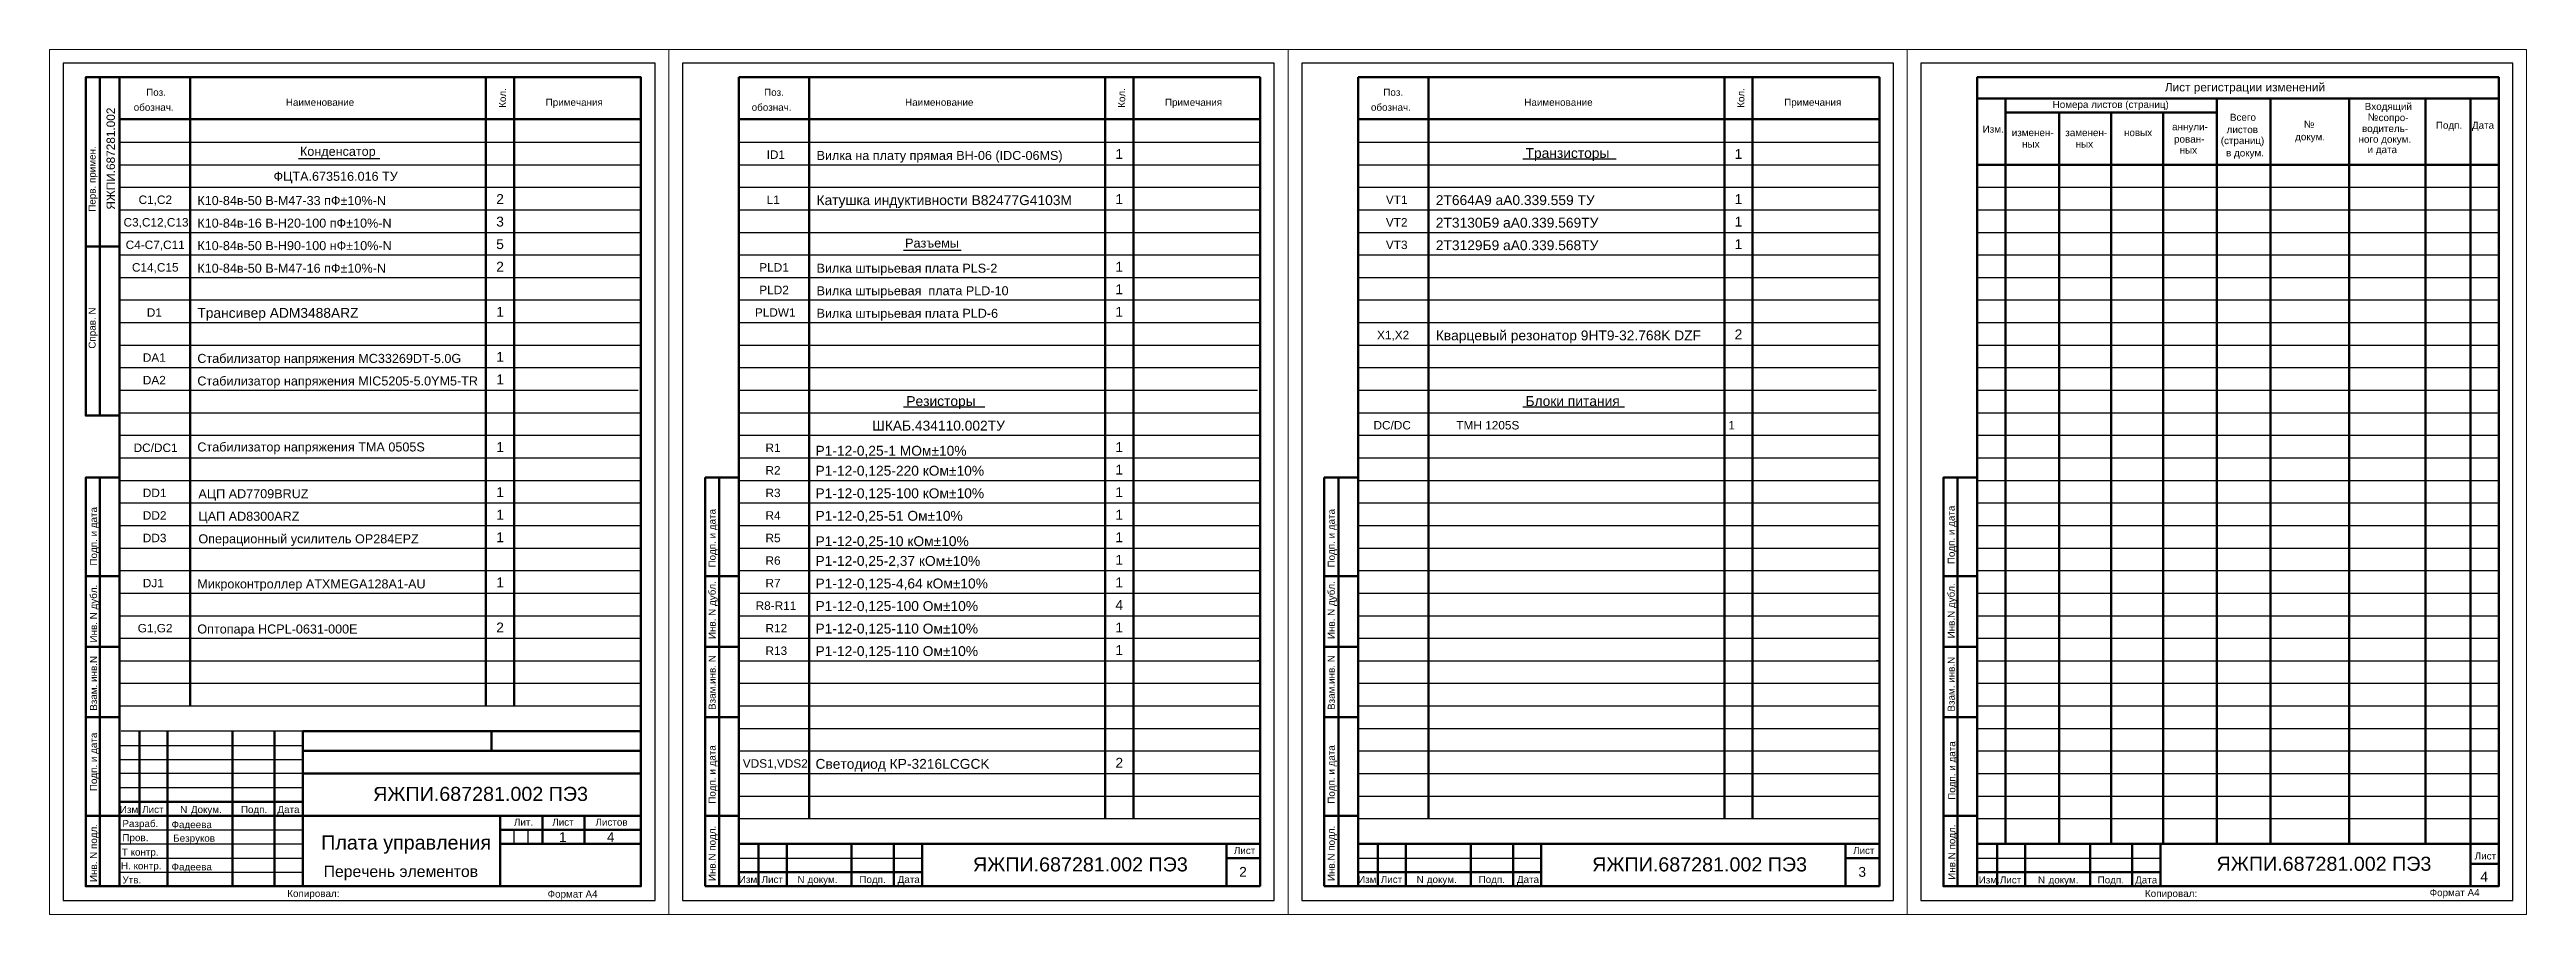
# Model space of a CAD drawing. Header units: millimetres. Extents: x 616 to 3040, y 265 to 2725.
# Drawn here: x 1938 to 2817, y 1467 to 1774 of the extents above; entities that cross this region are included whole.
import ezdxf

# ---------------------------------------------------------------- set-up
doc = ezdxf.new("R2010")
doc.units = ezdxf.units.MM
for name, color, linetype in [('3', 3, 'Continuous'), ('Text', 140, 'Continuous'), ('TONK', 7, 'Continuous'), ('Wire', 6, 'Continuous')]:
    doc.layers.add(name, color=color, linetype=linetype)
for name, color, linetype, lineweight in [('Gate', 60, 'Continuous', 35), ('OSN', 7, 'Continuous', 60), ('КА тонкая', 7, 'Continuous', 15)]:
    doc.layers.add(name, color=color, linetype=linetype, lineweight=lineweight)
doc.styles.get("Standard").update_dxf_attribs({"font": 'arial.ttf'})

msp = doc.modelspace()

# ---------------------------------------------------------------- texts
at = {"layer": 'Text', "color": 0, "attachment_point": 1}
for s, insert, char_height in [('ЯЖПИ.687281.002 ПЭ3', (2053.14687, 1512.18029), 5), ('Плата управления', (2034.73637, 1494.93878), 5), ('ЯЖПИ.687281.002 ПЭ3', (2265.98419, 1487.18029), 5), ('ЯЖПИ.687281.002 ПЭ3', (2485.70919, 1487.18029), 5), ('ЯЖПИ.687281.002 ПЭ3', (2707.24983, 1487.39996), 5), ('Перечень элементов ', (2035.59367, 1484.19542), 4)]:
    msp.add_mtext(s, dxfattribs=dict(at, insert=insert, char_height=char_height))
at = {"layer": 'TONK'}
for s, height, p in [('Поз.', 2.5, (1972.59973, 1757.3515)), ('Поз.', 2.5, (2191.87734, 1757.3515)), ('Поз.', 2.5, (2411.60234, 1757.3515)), ('Лист регистрации изменений', 3, (2688.91389, 1758.90995)), ('обознач.', 2.5, (1968.20369, 1752.0291)), ('Наименование', 2.5, (2022.17893, 1753.80025)), ('Примечания', 2.5, (2114.38077, 1753.80025)), ('обознач.', 2.5, (2187.4813, 1752.0291)), ('Наименование', 2.5, (2241.90392, 1753.80025)), ('Примечания', 2.5, (2334.10577, 1753.80025)), ('обознач.', 2.5, (2407.2063, 1752.0291)), ('Наименование', 2.5, (2461.62892, 1753.80025)), ('Примечания', 2.5, (2553.83077, 1753.80025)), ('Номера листов (страниц)', 2.5, (2649.10789, 1753.04091)), ('Всего', 2.5, (2712.01841, 1748.48762)), ('Входящий', 2.5, (2759.84137, 1752.33882)), ('сопро-', 2.5, (2764.75673, 1748.37548)), ('Изм.', 2.5, (2624.27033, 1744.27851)), ('изменен-', 2.5, (2634.5868, 1743.04292)), ('ных', 2.5, (2638.26676, 1738.9952)), ('заменен-', 2.5, (2653.5868, 1743.04292)), ('ных', 2.5, (2657.26676, 1738.9952)), ('новых', 2.5, (2674.42306, 1743.04292)), ('аннули-', 2.5, (2691.47907, 1745.12904)), ('рован-', 2.5, (2692.17628, 1740.74608)), ('(страниц)', 2.5, (2708.7585, 1740.21549)), ('листов', 2.5, (2710.836, 1744.10466)), ('докум.', 2.5, (2735.13794, 1741.57784)), ('ного докум.', 2.5, (2757.63517, 1740.70748)), ('водитель-', 2.5, (2758.87212, 1744.48937)), ('Подп.', 2.5, (2785.07937, 1745.64828)), ('Дата', 2.5, (2797.88891, 1745.64828)), ('Конденсатор', 3.2, (2027.19106, 1736.05642)), ('ID1', 3, (2192.78213, 1734.97857)), ('Вилка на плату прямая BH-06 (IDC-06MS)', 3.2, (2210.49942, 1734.5893)), ('1', 3.5, (2316.55006, 1734.97857)), ('Транзисторы', 3.5, (2462.07561, 1735.29434)), ('1', 3.5, (2536.27506, 1734.97857)), ('ных', 2.5, (2694.16746, 1736.85691)), ('в докум.', 2.5, (2710.63496, 1735.83253)), ('и дата', 2.5, (2760.85122, 1737.01753)), ('ФЦТА.673516.016 ТУ', 3.2, (2017.80874, 1727.19564)), ('С3,С12,С13', 3, (1964.58839, 1710.97857)), ('С1,С2', 3, (1969.91767, 1718.97857)), ('К10-84в-50 В-М47-33 пФ%%P10%%%-N', 3.2, (1990.77442, 1718.5893)), ('3', 3.5, (2096.82507, 1710.97857)), ('2', 3.5, (2096.82507, 1718.97857)), ('L1', 3, (2192.78213, 1718.97857)), ('Катушка индуктивности B82477G4103M', 3.5, (2210.49942, 1718.5893)), ('1', 3.5, (2316.55006, 1718.97857)), ('VT1', 3, (2412.50713, 1718.97857)), ('VT2', 3, (2412.50713, 1710.97857)), ('2Т664А9 аА0.339.559 ТУ', 3.5, (2430.22442, 1718.5893)), ('2Т3130Б9 аА0.339.569ТУ', 3.5, (2430.22442, 1710.5893)), ('1', 3.5, (2536.27506, 1718.97857)), ('1', 3.5, (2536.27506, 1710.97857)), ('С4-С7,С11', 3, (1965.34249, 1702.97857)), ('К10-84в-16 В-Н20-100 пФ%%P10%%%-N', 3.2, (1990.77442, 1710.5893)), ('К10-84в-50 В-Н90-100 нФ%%P10%%%-N', 3.2, (1990.77442, 1702.5893)), ('5', 3.5, (2096.82507, 1702.97857)), ('Разъемы', 3.2, (2241.91606, 1703.52002)), ('VT3', 3, (2412.50713, 1702.97857)), ('2Т3129Б9 аА0.339.568ТУ', 3.5, (2430.22442, 1702.5893)), ('1', 3.5, (2536.27506, 1702.97857)), ('С14,С15', 3, (1967.5692, 1694.97857)), ('К10-84в-50 В-М47-16 пФ%%P10%%%-N', 3.2, (1990.77442, 1694.5893)), ('2', 3.5, (2096.82507, 1694.97857)), ('PLD1', 3, (2190.17758, 1694.97857)), ('Вилка штырьевая плата PLS-2', 3.2, (2210.49942, 1694.5893)), ('1', 3.5, (2316.55006, 1694.97857)), ('PLD2', 3, (2190.17758, 1686.97857)), ('Вилка штырьевая  плата PLD-10', 3.2, (2210.49942, 1686.5893)), ('1', 3.5, (2316.55006, 1686.97857)), ('D1', 3, (1972.83135, 1678.97857)), ('Трансивер ADM3488ARZ', 3.5, (1990.77442, 1678.5893)), ('1', 3.5, (2096.82507, 1678.97857)), ('PLDW1', 3, (2188.61088, 1678.97857)), ('Вилка штырьевая плата PLD-6', 3.2, (2210.49942, 1678.5893)), ('1', 3.5, (2316.55006, 1678.97857)), ('X1,X2', 3, (2409.36766, 1670.97857)), ('Кварцевый резонатор 9HT9-32.768K DZF', 3.5, (2430.22442, 1670.5893)), ('2', 3.5, (2536.27506, 1670.97857)), ('DA1', 3, (1971.42839, 1662.97857)), ('Стабилизатор напряжения MC33269DT-5.0G', 3.2, (1990.77442, 1662.5893)), ('1', 3.5, (2096.82507, 1662.97857)), ('DA2', 3, (1971.42839, 1654.97857)), ('Стабилизатор напряжения MIC5205-5.0YM5-TR', 3.2, (1990.77442, 1654.5893)), ('1', 3.5, (2096.82507, 1654.97857)), ('Резисторы', 3.5, (2242.35061, 1647.29434)), ('Блоки питания', 3.5, (2462.07561, 1647.29434)), ('ШКАБ.434110.002ТУ', 3.5, (2230.2349, 1638.5893)), ('DC/DC', 3, (2408.11457, 1638.97857)), ('TMH 1205S', 3, (2437.50713, 1638.97857)), ('1', 3, (2534.04584, 1638.97857)), ('DC/DC1', 3, (1968.16502, 1630.97857)), ('Стабилизатор напряжения TMA 0505S', 3.2, (1990.77442, 1631.17709)), ('1', 3.5, (2096.82507, 1630.97857)), ('R1', 3, (2192.37801, 1630.97857)), ('R2', 3, (2192.37801, 1622.97857)), ('Р1-12-0,25-1 МОм%%P10%%%', 3.5, (2210.12019, 1629.6729)), ('Р1-12-0,125-220 кОм%%P10%%%', 3.5, (2210.12019, 1622.5893)), ('1', 3.5, (2316.55006, 1630.97857)), ('1', 3.5, (2316.55006, 1622.97857)), ('DD1', 3, (1971.42839, 1614.97857)), ('АЦП AD7709BRUZ', 3.2, (1991.15365, 1614.5893)), ('1', 3.5, (2096.82507, 1614.97857)), ('R3', 3, (2192.37801, 1614.97857)), ('Р1-12-0,125-100 кОм%%P10%%%', 3.5, (2210.12019, 1614.5893)), ('1', 3.5, (2316.55006, 1614.97857)), ('DD2', 3, (1971.42839, 1606.97857)), ('ЦАП AD8300ARZ', 3.2, (1991.15365, 1606.5893)), ('1', 3.5, (2096.82507, 1606.97857)), ('R4', 3, (2192.37801, 1606.97857)), ('Р1-12-0,25-51 Ом%%P10%%%', 3.5, (2210.12019, 1606.5893)), ('1', 3.5, (2316.55006, 1606.97857)), ('DD3', 3, (1971.42839, 1598.97857)), ('Операционный усилитель OP284EPZ', 3.2, (1991.15365, 1598.5893)), ('1', 3.5, (2096.82507, 1598.97857)), ('R5', 3, (2192.37801, 1598.97857)), ('Р1-12-0,25-10 кОм%%P10%%%', 3.5, (2210.12019, 1597.5893)), ('1', 3.5, (2316.55006, 1598.97857)), ('R6', 3, (2192.37801, 1590.97857)), ('Р1-12-0,25-2,37 кОм%%P10%%%', 3.5, (2210.12019, 1590.5893)), ('1', 3.5, (2316.55006, 1590.97857)), ('DJ1', 3, (1971.42839, 1582.97857)), ('Микроконтроллер ATXMEGA128A1-AU ', 3.2, (1990.77442, 1582.5893)), ('1', 3.5, (2096.82507, 1582.97857)), ('R7', 3, (2192.37801, 1582.97857)), ('Р1-12-0,125-4,64 кОм%%P10%%%', 3.5, (2210.12019, 1582.5893)), ('1', 3.5, (2316.55006, 1582.97857)), ('R8-R11', 3, (2188.8698, 1574.97857)), ('Р1-12-0,125-100 Ом%%P10%%%', 3.5, (2210.12019, 1574.5893)), ('4', 3.5, (2316.55006, 1574.97857)), ('G1,G2', 3, (1969.61614, 1566.97857)), ('Оптопара HCPL-0631-000E', 3.2, (1990.77442, 1566.5893)), ('2', 3.5, (2096.82507, 1566.97857)), ('R12', 3, (2192.37801, 1566.97857)), ('Р1-12-0,125-110 Ом%%P10%%%', 3.5, (2210.12019, 1566.5893)), ('1', 3.5, (2316.55006, 1566.97857)), ('R13', 3, (2192.37801, 1558.97857)), ('Р1-12-0,125-110 Ом%%P10%%%', 3.5, (2210.12019, 1558.5893)), ('1', 3.5, (2316.55006, 1558.97857)), ('VDS1,VDS2', 3, (2184.31339, 1518.97857)), ('Светодиод КР-3216LCGCK', 3.5, (2210.12019, 1518.5893)), ('2', 3.5, (2316.55006, 1518.97857)), ('Изм.', 2.5, (1963.27744, 1502.91436)), ('Лист          Докум.       Подп.', 2.5, (1971.19068, 1502.91436)), ('N', 2.5, (1984.69068, 1502.86866)), ('Дата', 2.5, (2019.19068, 1502.91436)), ('Пров.', 2.5, (1964.19068, 1492.91436)), ('Разраб.', 2.5, (1964.19068, 1497.91436)), ('Фадеева', 2.5, (1981.61587, 1497.54434)), ('Безруков', 2.5, (1982.20478, 1492.71908)), ('   Лит.       Лист        Листов', 2.5, (2100.19068, 1498.41436)), ('1', 3.5, (2119.08412, 1492.59962)), ('4', 3.5, (2136.10072, 1492.59962)), ('Н. контр.', 2.5, (1963.69068, 1482.91436)), ('Т контр.', 2.5, (1964.01995, 1487.7949)), ('Лист', 2.5, (2358.56936, 1488.35773)), ('Лист', 2.5, (2578.29435, 1488.35773)), ('Лист', 2.5, (2798.86567, 1486.41436)), ('Утв.', 2.5, (1964.19068, 1477.91436)), ('Фадеева', 2.5, (1981.61587, 1482.54434)), ('Изм.', 2.5, (2182.91568, 1478.07482)), ('Лист         докум.        Подп.', 2.5, (2190.98474, 1478.09481)), ('N', 2.5, (2203.69465, 1478.0348)), ('Дата', 2.5, (2239.28474, 1478.09481)), ('2', 3.5, (2360.44322, 1480.26837)), ('Изм.', 2.5, (2402.64067, 1478.07482)), ('Лист         докум.        Подп.', 2.5, (2410.70974, 1478.09481)), ('N', 2.5, (2423.41965, 1478.0348)), ('Дата', 2.5, (2459.00974, 1478.09481)), ('3', 3.5, (2580.16821, 1480.26837)), ('Изм.', 2.5, (2622.86567, 1477.91436)), ('Лист          докум.       Подп.', 2.5, (2630.36567, 1477.91436)), ('N', 2.5, (2643.86567, 1477.91436)), ('Дата', 2.5, (2678.36567, 1477.91436)), ('4', 3.5, (2800.87051, 1478.57975)), ('Копировал:', 2.5, (2022.69068, 1473.11436)), ('                                                  Формат A4', 2.5, (2066.54225, 1472.91436)), ('Копировал:', 2.5, (2681.86567, 1473.11436)), ('Формат A4', 2.5, (2782.86567, 1473.41436))]:
    msp.add_text(s, height=height, dxfattribs=at).set_placement(p)
for s, height, p in [('Кол.', 2.5, (2100.27205, 1753.09399)), ('Кол.', 2.5, (2319.99705, 1753.09399)), ('Кол.', 2.5, (2539.72205, 1753.09399)), ('ЯЖПИ.687281.002', 3, (1961.54703, 1716.94651)), ('Справ. N                                   Перв. примен.', 2.5, (1954.69068, 1667.64565)), (' Инв. N дубл.       Подп. и дата', 2.5, (1955.19068, 1562.41436)), ('Инв. N дубл.     Подп. и дата', 2.5, (2174.67033, 1564.62436)), ('Инв. N дубл.     Подп. и дата', 2.5, (2394.39533, 1564.62436)), ('  Инв.N дубл.       Подп. и дата', 2.5, (2614.36567, 1562.91436)), ('Инв. N подл.            Подп. и дата        Взам. инв.N', 2.5, (1955.19068, 1478.41436)), ('Взам.инв. N', 2.5, (2174.67033, 1539.46902)), ('Взам.инв. N', 2.5, (2394.39533, 1539.46902)), (' Взам. инв.N', 2.5, (2614.36567, 1537.91436)), ('Подп. и дата', 2.5, (2174.67033, 1506.19757)), ('Подп. и дата', 2.5, (2394.39533, 1506.19757)), ('Инв.N подл.         Подп. и дата', 2.5, (2614.56567, 1479.21436)), ('Инв.N подл.', 2.5, (2174.67033, 1478.75041)), ('Инв.N подл.', 2.5, (2394.39533, 1478.75041))]:
    msp.add_text(s, height=height, rotation=90, dxfattribs=at).set_placement(p)
at = {"layer": 'TONK', "char_height": 2.5, "attachment_point": 5}
for insert in [(2762.78187, 1749.83222), (2740.11416, 1747.32408)]:
    msp.add_mtext('\\A1;№', dxfattribs=dict(at, insert=insert))

# ---------------------------------------------------------------- blocks, each defined once
blk = doc.blocks.new('LRG')
at = {"layer": 'OSN', "lineweight": 50}
for p, q in [((20, 20), (85, 20)), ((27, 20), (27, 5)), ((37, 20), (37, 5)), ((60, 20), (60, 5)), ((75, 20), (75, 5)), ((85, 20), (85, 5)), ((85, 20), (205, 20)), ((195, 20), (195, 5)), ((20, 10), (85, 10)), ((195, 13), (205, 13))]:
    blk.add_line(p, q, dxfattribs=at)
for points in [[(20, 5), (205, 5), (205, 292), (20, 292), (20, 5)], [(20, 5), (8, 5), (8, 150), (20, 150)], [(13, 5), (13, 150)], [(8, 115), (20, 115)], [(8, 90), (20, 90)], [(8, 65), (20, 65)], [(8, 30), (20, 30)]]:
    blk.add_lwpolyline(points, dxfattribs=at)
at = {"layer": 'TONK'}
for p, q in [((210, 297), (0, 297)), ((0, 297), (0, 0)), ((210, 0), (210, 297)), ((20, 253), (205, 253)), ((20, 245), (205, 245)), ((20, 237), (205, 237)), ((20, 229), (205, 229)), ((20, 221), (205, 221)), ((20, 213), (205, 213)), ((20, 205), (205, 205)), ((20, 197), (205, 197)), ((20, 189), (205, 189)), ((20, 181), (205, 181)), ((20, 173), (205, 173)), ((20, 165), (205, 165)), ((20, 157), (205, 157)), ((20, 149), (205, 149)), ((20, 141), (205, 141)), ((20, 133), (205, 133)), ((20, 125), (205, 125)), ((20, 117), (205, 117)), ((20, 109), (205, 109)), ((20, 101), (205, 101)), ((20, 93), (205, 93)), ((20, 85), (205, 85)), ((20, 77), (205, 77)), ((20, 69), (205, 69)), ((20, 61), (205, 61)), ((20, 53), (205, 53)), ((20, 45), (205, 45)), ((20, 37), (205, 37)), ((20, 29), (205, 29)), ((20, 15), (85, 15)), ((0, 0), (210, 0))]:
    blk.add_line(p, q, dxfattribs=at)
at = {"layer": 'TONK', "lineweight": 50}
for p, q in [((30, 284.5), (30, 20)), ((105, 284.5), (105, 20)), ((124, 284.5), (124, 20)), ((152, 284.5), (152, 20)), ((179, 284.5), (179, 20)), ((195, 284.5), (195, 20)), ((30, 279.5), (105, 279.5)), ((49, 279.5), (49, 20)), ((67.5, 279.5), (67.5, 20)), ((86, 279.5), (86, 20)), ((20, 261), (205, 261))]:
    blk.add_line(p, q, dxfattribs=at)
blk.add_lwpolyline([(20, 284.5), (205, 284.5)], dxfattribs=at)

# ---------------------------------------------------------------- linework, layer by layer
at = {"layer": '3', "color": 0}
for p, q in [((2182.91568, 1740.91436), (2367.91568, 1740.91436)), ((2402.64067, 1740.91436), (2587.64067, 1740.91436)), ((1963.19068, 1732.91436), (2148.19068, 1732.91436)), ((2026.65366, 1735.16176), (2055.53401, 1735.16176)), ((2182.91568, 1732.91436), (2367.91568, 1732.91436)), ((2402.64067, 1732.91436), (2587.64067, 1732.91436)), ((2461.10366, 1735.00602), (2494.19669, 1735.00602)), ((1963.19068, 1724.91436), (2148.19068, 1724.91436)), ((2182.91568, 1724.91436), (2367.91568, 1724.91436)), ((2402.64067, 1724.91436), (2587.64067, 1724.91436)), ((1963.19068, 1716.91436), (2148.19068, 1716.91436)), ((2182.91568, 1716.91436), (2367.91568, 1716.91436)), ((2402.64067, 1716.91436), (2587.64067, 1716.91436)), ((1963.19068, 1708.91436), (2148.19068, 1708.91436)), ((2182.91568, 1708.91436), (2367.91568, 1708.91436)), ((2402.64067, 1708.91436), (2587.64067, 1708.91436)), ((1963.19068, 1700.91436), (2148.19068, 1700.91436)), ((2182.91568, 1700.91436), (2367.91568, 1700.91436)), ((2241.37866, 1702.62535), (2261.81497, 1702.62535)), ((2402.64067, 1700.91436), (2587.64067, 1700.91436)), ((1963.19068, 1692.91436), (2148.19068, 1692.91436)), ((2182.91568, 1692.91436), (2367.91568, 1692.91436)), ((2402.64067, 1692.91436), (2587.64067, 1692.91436)), ((1963.19068, 1684.91436), (2148.19068, 1684.91436)), ((2182.91568, 1684.91436), (2367.91568, 1684.91436)), ((2402.64067, 1684.91436), (2587.64067, 1684.91436)), ((1963.19068, 1676.91436), (2148.19068, 1676.91436)), ((2182.91568, 1676.91436), (2367.91568, 1676.91436)), ((2402.64067, 1676.91436), (2587.64067, 1676.91436)), ((1963.19068, 1668.91436), (2148.19068, 1668.91436)), ((2182.91568, 1668.91436), (2367.91568, 1668.91436)), ((2402.64067, 1668.91436), (2587.64067, 1668.91436)), ((1963.19068, 1660.91436), (2148.19068, 1660.91436)), ((1963.19068, 1652.91436), (2147.19068, 1652.91436)), ((2182.91568, 1660.91436), (2367.91568, 1660.91436)), ((2182.91568, 1652.91436), (2366.91568, 1652.91436)), ((2402.64067, 1660.91436), (2587.64067, 1660.91436)), ((2402.64067, 1652.91436), (2586.64067, 1652.91436)), ((1963.19068, 1644.91436), (2148.19068, 1644.91436)), ((2182.91568, 1644.91436), (2367.91568, 1644.91436)), ((2241.37866, 1647.00602), (2270.25901, 1647.00602)), ((2402.64067, 1644.91436), (2587.64067, 1644.91436)), ((2461.10366, 1647.00602), (2497.23768, 1647.00602)), ((1963.19068, 1636.91436), (2148.19068, 1636.91436)), ((2182.91568, 1636.91436), (2367.91568, 1636.91436)), ((2402.64067, 1636.91436), (2587.64067, 1636.91436)), ((1963.19068, 1628.91436), (2148.19068, 1628.91436)), ((2182.91568, 1628.91436), (2367.91568, 1628.91436)), ((2402.64067, 1628.91436), (2587.64067, 1628.91436)), ((1963.19068, 1620.91436), (2148.19068, 1620.91436)), ((2182.91568, 1620.91436), (2367.91568, 1620.91436)), ((2402.64067, 1620.91436), (2587.64067, 1620.91436)), ((1963.19068, 1612.91436), (2148.19068, 1612.91436)), ((2182.91568, 1612.91436), (2367.91568, 1612.91436)), ((2402.64067, 1612.91436), (2587.64067, 1612.91436)), ((1963.19068, 1604.91436), (2148.19068, 1604.91436)), ((2182.91568, 1604.91436), (2367.91568, 1604.91436)), ((2402.64067, 1604.91436), (2587.64067, 1604.91436)), ((1963.19068, 1596.91436), (2148.19068, 1596.91436)), ((2182.91568, 1596.91436), (2367.91568, 1596.91436)), ((2402.64067, 1596.91436), (2587.64067, 1596.91436)), ((1963.19068, 1588.91436), (2148.19068, 1588.91436)), ((2182.91568, 1588.91436), (2367.91568, 1588.91436)), ((2402.64067, 1588.91436), (2587.64067, 1588.91436)), ((1963.19068, 1580.91436), (2148.19068, 1580.91436)), ((2182.91568, 1580.91436), (2367.91568, 1580.91436)), ((2402.64067, 1580.91436), (2587.64067, 1580.91436)), ((1963.19068, 1572.91436), (2148.19068, 1572.91436)), ((1963.19068, 1564.91436), (2148.19068, 1564.91436)), ((2182.91568, 1572.91436), (2367.91568, 1572.91436)), ((2182.91568, 1564.91436), (2367.91568, 1564.91436)), ((2402.64067, 1572.91436), (2587.64067, 1572.91436)), ((2402.64067, 1564.91436), (2587.64067, 1564.91436)), ((1963.19068, 1556.91436), (2148.19068, 1556.91436)), ((2182.91568, 1556.91436), (2366.91568, 1556.91436)), ((2402.64067, 1556.91436), (2586.64067, 1556.91436)), ((1963.19068, 1548.91436), (2148.19068, 1548.91436)), ((2182.91568, 1548.91436), (2367.91568, 1548.91436)), ((2402.64067, 1548.91436), (2587.64067, 1548.91436)), ((1963.19068, 1540.91436), (2148.19068, 1540.91436)), ((2182.91568, 1540.91436), (2367.91568, 1540.91436)), ((2402.64067, 1540.91436), (2587.64067, 1540.91436)), ((2182.91568, 1532.91436), (2367.91568, 1532.91436)), ((2402.64067, 1532.91436), (2587.64067, 1532.91436)), ((2182.91568, 1524.91436), (2367.91568, 1524.91436)), ((2182.91568, 1524.91436), (2367.91568, 1524.91436)), ((2402.64067, 1524.91436), (2587.64067, 1524.91436)), ((2402.64067, 1524.91436), (2587.64067, 1524.91436)), ((2182.91568, 1516.91436), (2367.91568, 1516.91436)), ((2402.64067, 1516.91436), (2587.64067, 1516.91436)), ((2182.91568, 1508.91436), (2367.91568, 1508.91436)), ((2402.64067, 1508.91436), (2587.64067, 1508.91436)), ((2182.91568, 1500.91436), (2367.91568, 1500.91436)), ((2402.64067, 1500.91436), (2587.64067, 1500.91436))]:
    msp.add_line(p, q, dxfattribs=at)
at = {"layer": 'Gate', "color": 0, "lineweight": 60}
for p, q in [((1963.19068, 1763.91436), (1951.19068, 1763.91436)), ((2148.19068, 1763.91436), (1963.19068, 1763.91436)), ((1988.19068, 1540.91436), (1988.19068, 1763.91436)), ((2093.19068, 1540.91436), (2093.19068, 1763.91436)), ((2103.19068, 1540.91436), (2103.19068, 1763.91436)), ((2182.91568, 1763.91436), (2182.91568, 1476.91436)), ((2367.91568, 1763.91436), (2182.91568, 1763.91436)), ((2207.91568, 1500.91436), (2207.91568, 1763.91436)), ((2312.91568, 1500.91436), (2312.91568, 1763.91436)), ((2322.91568, 1500.91436), (2322.91568, 1763.91436)), ((2367.91568, 1476.91436), (2367.91568, 1763.91436)), ((2402.64067, 1763.91436), (2402.64067, 1476.91436)), ((2587.64067, 1763.91436), (2402.64067, 1763.91436)), ((2427.64067, 1500.91436), (2427.64067, 1763.91436)), ((2532.64067, 1500.91436), (2532.64067, 1763.91436)), ((2542.64067, 1500.91436), (2542.64067, 1763.91436)), ((2587.64067, 1476.91436), (2587.64067, 1763.91436)), ((1963.19068, 1749.01436), (2148.09068, 1749.01436)), ((2182.91568, 1749.01436), (2367.81568, 1749.01436)), ((2402.64067, 1749.01436), (2587.54067, 1749.01436)), ((2170.91568, 1476.91436), (2170.91568, 1621.91436)), ((2170.91568, 1621.91436), (2175.91568, 1621.91436)), ((2175.91568, 1621.91436), (2175.91568, 1476.91436)), ((2175.91568, 1621.91436), (2182.91568, 1621.91436)), ((2390.64067, 1476.91436), (2390.64067, 1621.91436)), ((2390.64067, 1621.91436), (2395.64067, 1621.91436)), ((2395.64067, 1621.91436), (2395.64067, 1476.91436)), ((2395.64067, 1621.91436), (2402.64067, 1621.91436)), ((2170.91568, 1586.91436), (2182.91568, 1586.91436)), ((2390.64067, 1586.91436), (2402.64067, 1586.91436)), ((2170.91568, 1561.91436), (2182.91568, 1561.91436)), ((2390.64067, 1561.91436), (2402.64067, 1561.91436)), ((2170.91568, 1536.91436), (2182.91568, 1536.91436)), ((2390.64067, 1536.91436), (2402.64067, 1536.91436)), ((2170.91568, 1501.91436), (2182.91568, 1501.91436)), ((2390.64067, 1501.91436), (2402.64067, 1501.91436)), ((2182.91568, 1491.91436), (2247.91568, 1491.91436)), ((2183.16568, 1491.91436), (2367.91568, 1491.91436)), ((2189.91568, 1491.91436), (2189.91568, 1476.91436)), ((2199.91568, 1491.91436), (2199.91568, 1476.91436)), ((2222.91568, 1491.91436), (2222.91568, 1476.91436)), ((2237.91568, 1491.91436), (2237.91568, 1476.91436)), ((2247.91568, 1491.91436), (2247.91568, 1476.91436)), ((2355.91568, 1491.91436), (2355.91568, 1476.91436)), ((2355.91568, 1486.91436), (2367.91568, 1486.91436)), ((2402.64067, 1491.91436), (2467.64067, 1491.91436)), ((2402.89067, 1491.91436), (2587.64067, 1491.91436)), ((2409.64067, 1491.91436), (2409.64067, 1476.91436)), ((2419.64067, 1491.91436), (2419.64067, 1476.91436)), ((2442.64067, 1491.91436), (2442.64067, 1476.91436)), ((2457.64067, 1491.91436), (2457.64067, 1476.91436)), ((2467.64067, 1491.91436), (2467.64067, 1476.91436)), ((2575.64067, 1491.91436), (2575.64067, 1476.91436)), ((2575.64067, 1486.91436), (2587.64067, 1486.91436)), ((2182.91568, 1476.91436), (2170.91568, 1476.91436)), ((2247.91568, 1481.91436), (2182.91568, 1481.91436)), ((2182.91568, 1481.91436), (2247.91568, 1481.91436)), ((2182.91568, 1476.91436), (2367.91568, 1476.91436)), ((2182.91568, 1476.91436), (2367.91568, 1476.91436)), ((2402.64067, 1476.91436), (2390.64067, 1476.91436)), ((2467.64067, 1481.91436), (2402.64067, 1481.91436)), ((2402.64067, 1481.91436), (2467.64067, 1481.91436)), ((2402.64067, 1476.91436), (2587.64067, 1476.91436)), ((2402.64067, 1476.91436), (2587.64067, 1476.91436))]:
    msp.add_line(p, q, dxfattribs=at)
at = {"layer": 'Gate', "color": 0}
for p, q in [((2366.91568, 1556.91436), (2367.91568, 1556.91436)), ((2586.64067, 1556.91436), (2587.64067, 1556.91436)), ((2182.91568, 1491.91436), (2247.91568, 1491.91436)), ((2402.64067, 1491.91436), (2467.64067, 1491.91436))]:
    msp.add_line(p, q, dxfattribs=at)
at = {"layer": 'OSN'}
for p, q in [((1956.19068, 1763.91436), (1956.19068, 1643.91436)), ((1970.19068, 1531.91436), (1970.19068, 1501.91436)), ((2095.19068, 1531.91436), (2095.19068, 1524.91436)), ((2028.19068, 1524.91436), (2148.19068, 1524.91436)), ((2028.19068, 1516.91436), (2148.19068, 1516.91436)), ((1963.19068, 1506.91436), (2028.19068, 1506.91436)), ((1963.19068, 1501.91436), (2148.19068, 1501.91436)), ((2098.19068, 1501.91436), (2098.19068, 1491.91436)), ((2098.19068, 1496.91436), (2148.19068, 1496.91436)), ((2113.19068, 1491.91436), (2113.19068, 1501.91436)), ((2128.19068, 1491.91436), (2128.19068, 1501.91436)), ((2098.19068, 1491.91436), (2098.19068, 1476.91436)), ((2098.19068, 1491.91436), (2148.19068, 1491.91436))]:
    msp.add_line(p, q, dxfattribs=at)
for points in [[(1963.19068, 1763.91436), (1951.19068, 1763.91436), (1951.19068, 1643.91436), (1963.19068, 1643.91436)], [(1963.19068, 1476.91436), (2148.19068, 1476.91436), (2148.19068, 1763.91436), (1963.19068, 1763.91436), (1963.19068, 1476.91436)], [(1951.19068, 1703.91436), (1963.19068, 1703.91436)], [(1963.19068, 1476.91436), (1951.19068, 1476.91436), (1951.19068, 1621.91436), (1963.19068, 1621.91436)], [(1956.19068, 1476.91436), (1956.19068, 1621.91436)], [(1951.19068, 1586.91436), (1963.19068, 1586.91436)], [(1951.19068, 1561.91436), (1963.19068, 1561.91436)], [(1951.19068, 1536.91436), (1963.19068, 1536.91436)], [(1980.19068, 1476.91436), (1980.19068, 1531.91436)], [(2003.19068, 1476.91436), (2003.19068, 1531.91436)], [(2018.19068, 1476.91436), (2018.19068, 1531.91436)], [(2028.19068, 1476.91436), (2028.19068, 1531.91436)], [(2028.19068, 1531.91436), (2148.19068, 1531.91436)], [(1951.19068, 1501.91436), (1963.19068, 1501.91436)]]:
    msp.add_lwpolyline(points, dxfattribs=at)
at = {"layer": 'TONK'}
for p, q in [((2028.19068, 1531.91436), (1963.69068, 1531.91436)), ((1963.19068, 1526.91436), (2028.19068, 1526.91436)), ((1963.19068, 1521.91436), (2028.19068, 1521.91436)), ((2028.19068, 1516.91436), (1963.19068, 1516.91436)), ((1963.19068, 1511.91436), (2028.19068, 1511.91436)), ((1963.19068, 1496.91436), (2028.19068, 1496.91436)), ((2103.19068, 1491.91436), (2103.19068, 1496.91436)), ((2108.19068, 1491.91436), (2108.19068, 1496.91436)), ((1963.19068, 1491.91436), (2028.19068, 1491.91436)), ((1963.19068, 1486.91436), (2028.19068, 1486.91436)), ((1963.19068, 1481.91436), (2028.19068, 1481.91436))]:
    msp.add_line(p, q, dxfattribs=at)
at = {"layer": 'Wire', "color": 0}
for p, q in [((1943.19068, 1768.91436), (1943.19068, 1471.91436)), ((2153.19068, 1768.91436), (1943.19068, 1768.91436)), ((2153.19068, 1471.91436), (2153.19068, 1768.91436)), ((2162.91568, 1768.91436), (2162.91568, 1471.91436)), ((2372.91568, 1768.91436), (2162.91568, 1768.91436)), ((2372.91568, 1471.91436), (2372.91568, 1768.91436)), ((2382.64067, 1768.91436), (2382.64067, 1471.91436)), ((2592.64067, 1768.91436), (2382.64067, 1768.91436)), ((2592.64067, 1471.91436), (2592.64067, 1768.91436)), ((1963.19068, 1740.91436), (2148.19068, 1740.91436)), ((2182.91568, 1486.91436), (2247.91568, 1486.91436)), ((2182.91568, 1486.91436), (2247.91568, 1486.91436)), ((2402.64067, 1486.91436), (2467.64067, 1486.91436)), ((2402.64067, 1486.91436), (2467.64067, 1486.91436)), ((1943.19068, 1471.91436), (2153.19068, 1471.91436)), ((2162.91568, 1471.91436), (2372.91568, 1471.91436)), ((2382.64067, 1471.91436), (2592.64067, 1471.91436))]:
    msp.add_line(p, q, dxfattribs=at)
at = {"layer": 'Wire', "color": 0, "lineweight": -2}
for p, q in [((2148.09068, 1749.01436), (2121.09068, 1749.01436)), ((2367.91568, 1491.91436), (2355.91568, 1491.91436)), ((2355.91568, 1491.91436), (2355.91568, 1476.91436)), ((2587.64067, 1491.91436), (2575.64067, 1491.91436)), ((2575.64067, 1491.91436), (2575.64067, 1476.91436))]:
    msp.add_line(p, q, dxfattribs=at)
at = {"layer": 'КА тонкая', "ltscale": 20}
for p, q in [((1938.32818, 1466.91436), (1938.32818, 1773.76465)), ((2158.05318, 1773.76465), (1938.32818, 1773.76465)), ((2158.05318, 1466.91436), (2158.05318, 1773.76465)), ((2158.05318, 1466.91436), (2158.05318, 1773.76465)), ((2377.77818, 1773.76465), (2158.05318, 1773.76465)), ((2377.77818, 1466.91436), (2377.77818, 1773.76465)), ((2377.77818, 1466.91436), (2377.77818, 1773.76465)), ((2597.50317, 1773.76465), (2377.77818, 1773.76465)), ((2597.50317, 1466.91436), (2597.50317, 1773.76465)), ((2597.50317, 1466.91436), (2597.50317, 1773.76465)), ((2817.22817, 1773.76465), (2597.50317, 1773.76465)), ((2817.22817, 1466.91436), (2817.22817, 1773.76465)), ((2158.05318, 1466.91436), (1938.32818, 1466.91436)), ((2377.77818, 1466.91436), (2158.05318, 1466.91436)), ((2597.50317, 1466.91436), (2377.77818, 1466.91436)), ((2817.22817, 1466.91436), (2597.50317, 1466.91436))]:
    msp.add_line(p, q, dxfattribs=at)

# ---------------------------------------------------------------- block references
at = {"layer": 'OSN', "linetype": 'ByBlock', "lineweight": 40}
msp.add_blockref('LRG', (2602.36567, 1471.91436), dxfattribs=at)

msp.set_redraw_order([(e.dxf.handle, doc.entitydb.next_handle()) for e in msp.query("TEXT MTEXT ATTDEF DIMENSION ARC_DIMENSION")])  # texts and dimensions are drawn at this point

doc.saveas('drawing.dxf')
